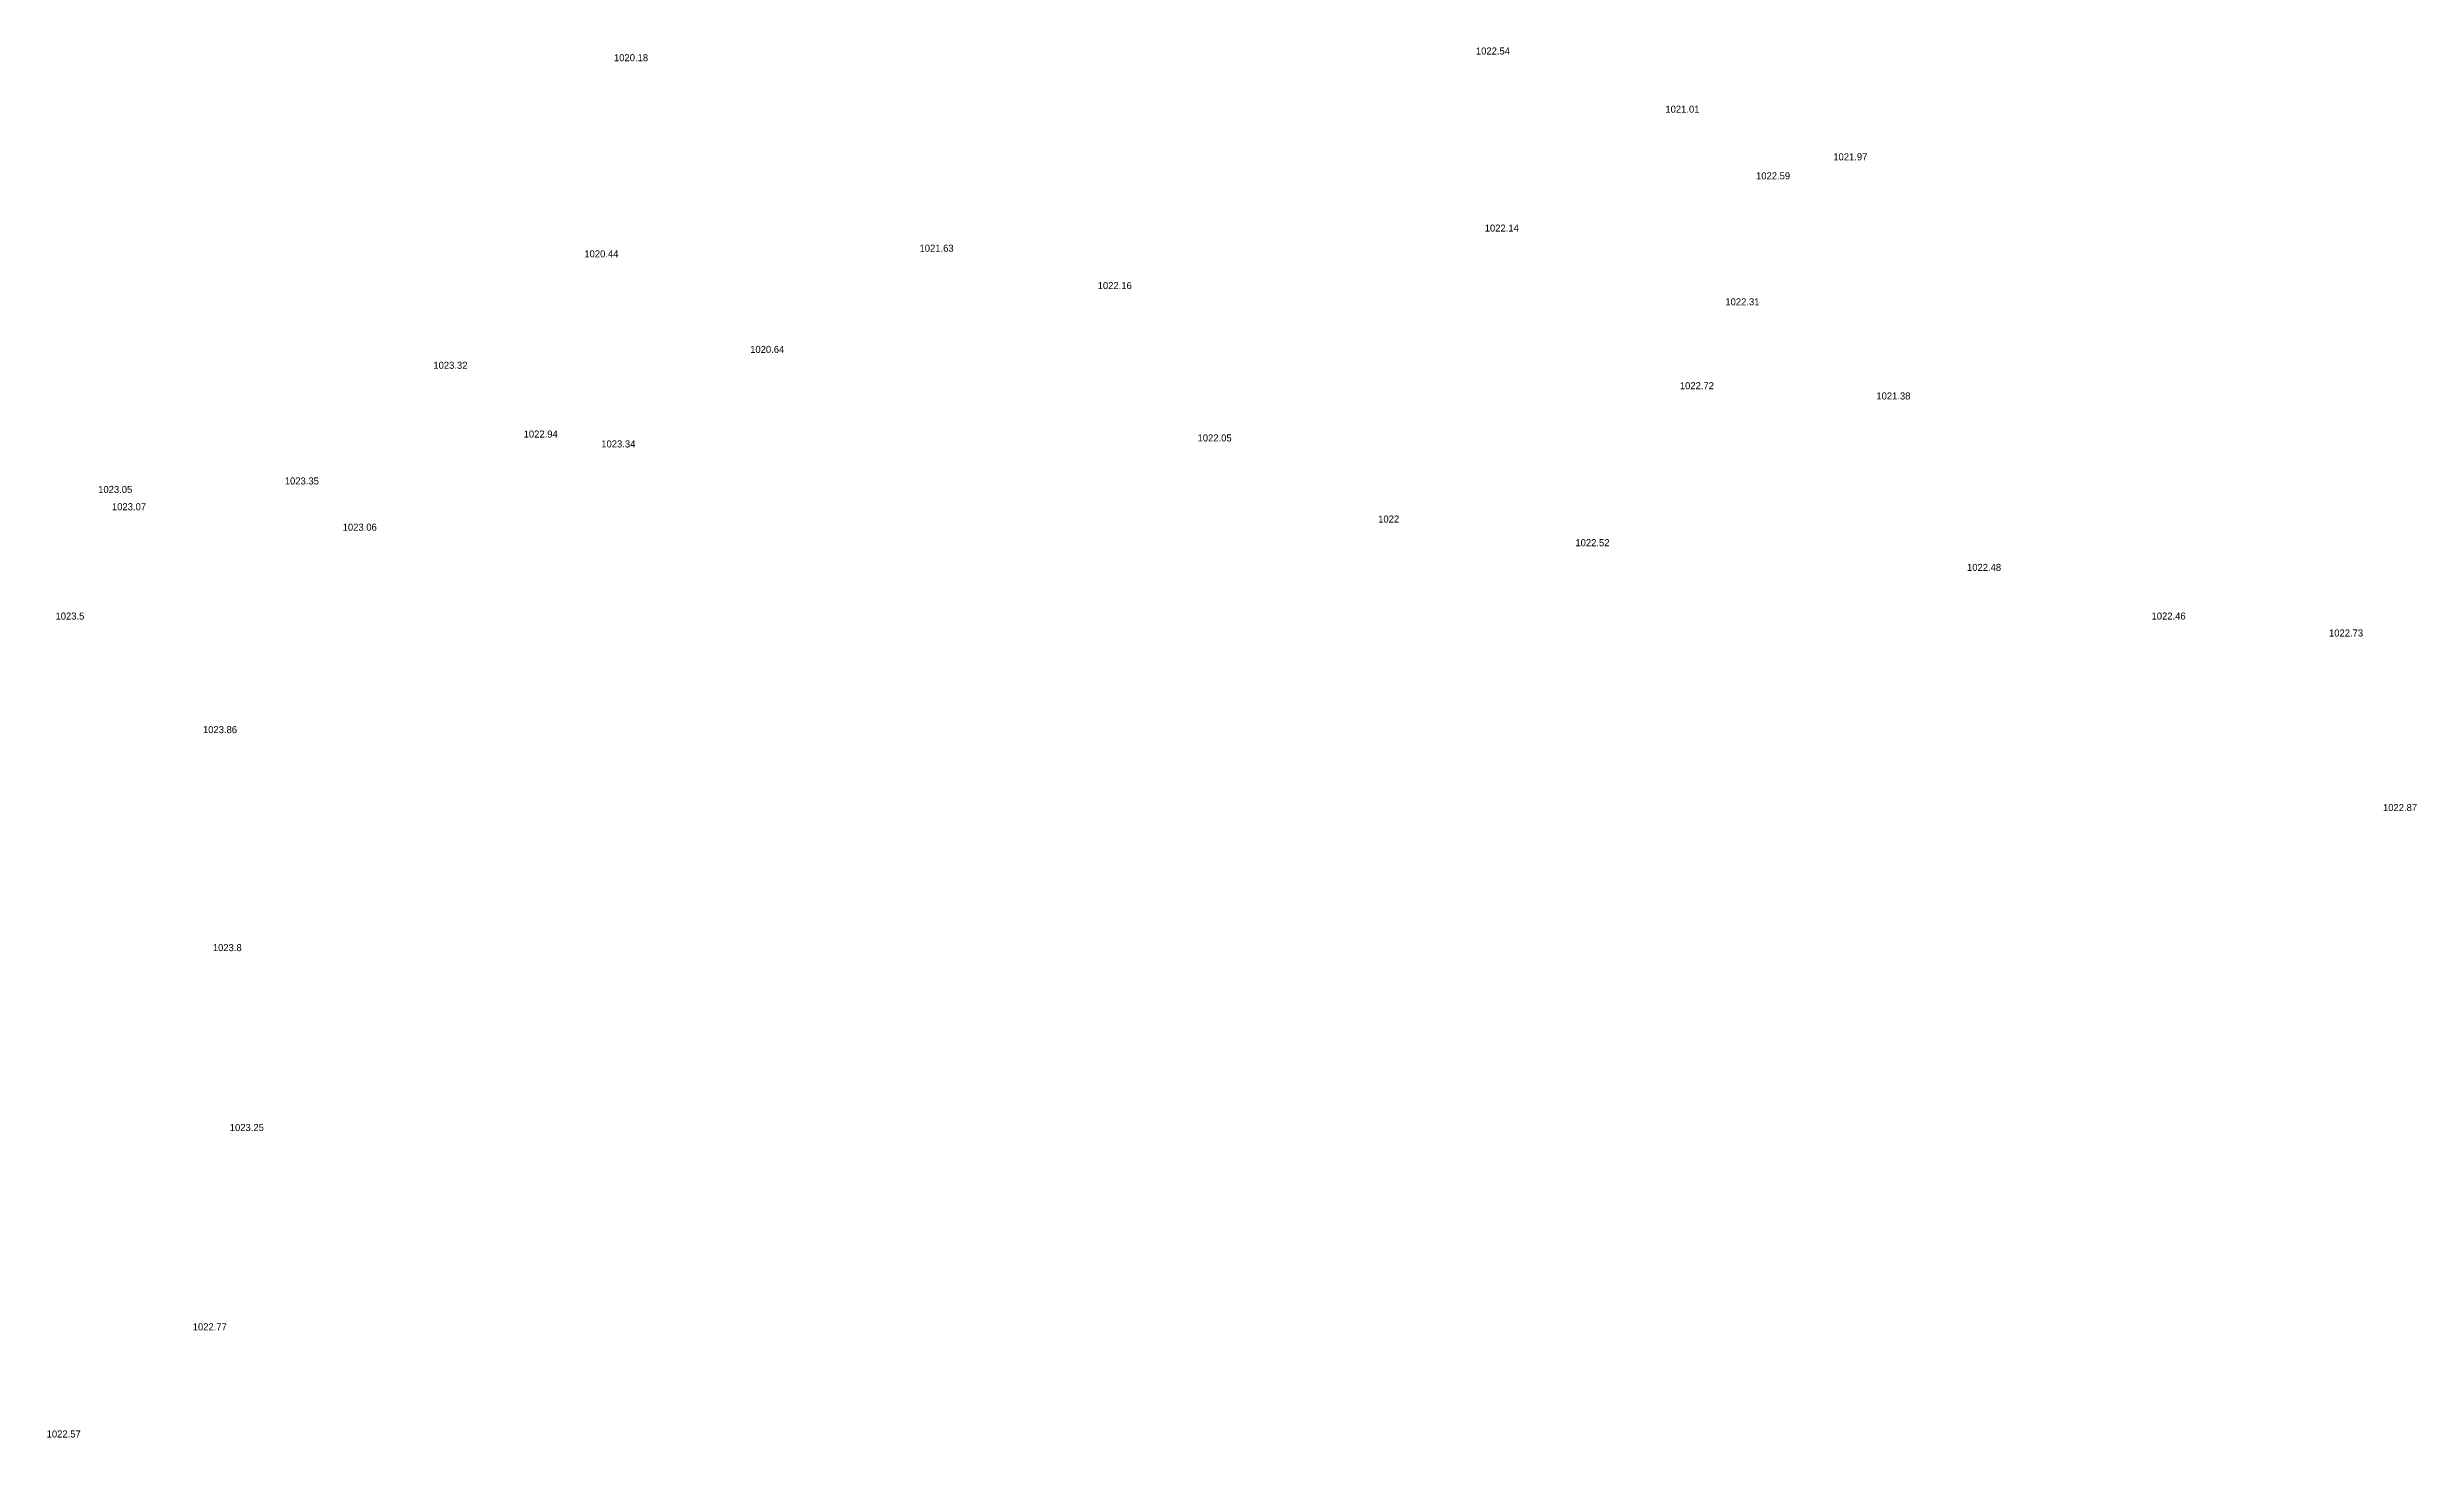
# Model space of a CAD drawing. Header units: inches. Extents: x 628884 to 629912, y 4519174 to 4520145.
# Drawn here: x 629614.9 to 629682.1, y 4519190.4 to 4519229.8 of the extents above; entities that cross this region are included whole.
import ezdxf

# ---------------------------------------------------------------- set-up
doc = ezdxf.new("R2010")
doc.units = ezdxf.units.IN
doc.header["$MEASUREMENT"] = 0

msp = doc.modelspace()

# ---------------------------------------------------------------- texts
for s, p in [('1020.18', (629631, 4519229.38, 1020.18)), ('1022.54', (629655.43, 4519229.57, 1022.54)), ('1021.01', (629660.8, 4519227.92, 1021.01)), ('1022.59', (629663.37, 4519226.03, 1022.59)), ('1021.97', (629665.56, 4519226.57, 1021.97)), ('1022.14', (629655.68, 4519224.55, 1022.14)), ('1020.44', (629630.16, 4519223.82, 1020.44)), ('1021.63', (629639.66, 4519223.98, 1021.63)), ('1022.16', (629644.71, 4519222.92, 1022.16)), ('1022.31', (629662.5, 4519222.46, 1022.31)), ('1023.32', (629625.88, 4519220.66, 1023.32)), ('1020.64', (629634.86, 4519221.11, 1020.64)), ('1022.72', (629661.21, 4519220.08, 1022.72)), ('1021.38', (629666.78, 4519219.79, 1021.38)), ('1022.94', (629628.44, 4519218.71, 1022.94)), ('1023.34', (629630.64, 4519218.43, 1023.34)), ('1022.05', (629647.54, 4519218.6, 1022.05)), ('1023.35', (629621.67, 4519217.38, 1023.35)), ('1023.05', (629616.38, 4519217.14, 1023.05)), ('1023.07', (629616.77, 4519216.65, 1023.07)), ('1023.06', (629623.31, 4519216.07, 1023.06)), ('1022', (629652.66, 4519216.3, 1022)), ('1022.52', (629658.25, 4519215.63, 1022.52)), ('1022.48', (629669.35, 4519214.93, 1022.48)), ('1023.5', (629615.17, 4519213.55, 1023.5)), ('1022.46', (629674.58, 4519213.55, 1022.46)), ('1022.73', (629679.61, 4519213.07, 1022.73)), ('1023.86', (629619.35, 4519210.33, 1023.86)), ('1022.87', (629681.14, 4519208.12, 1022.87)), ('1023.8', (629619.63, 4519204.15, 1023.8)), ('1023.25', (629620.11, 4519199.05, 1023.25)), ('1022.77', (629619.06, 4519193.4, 1022.77)), ('1022.57', (629614.92, 4519190.36, 1022.57))]:
    msp.add_text(s, height=0.2).set_placement(p)

doc.saveas('drawing.dxf')
